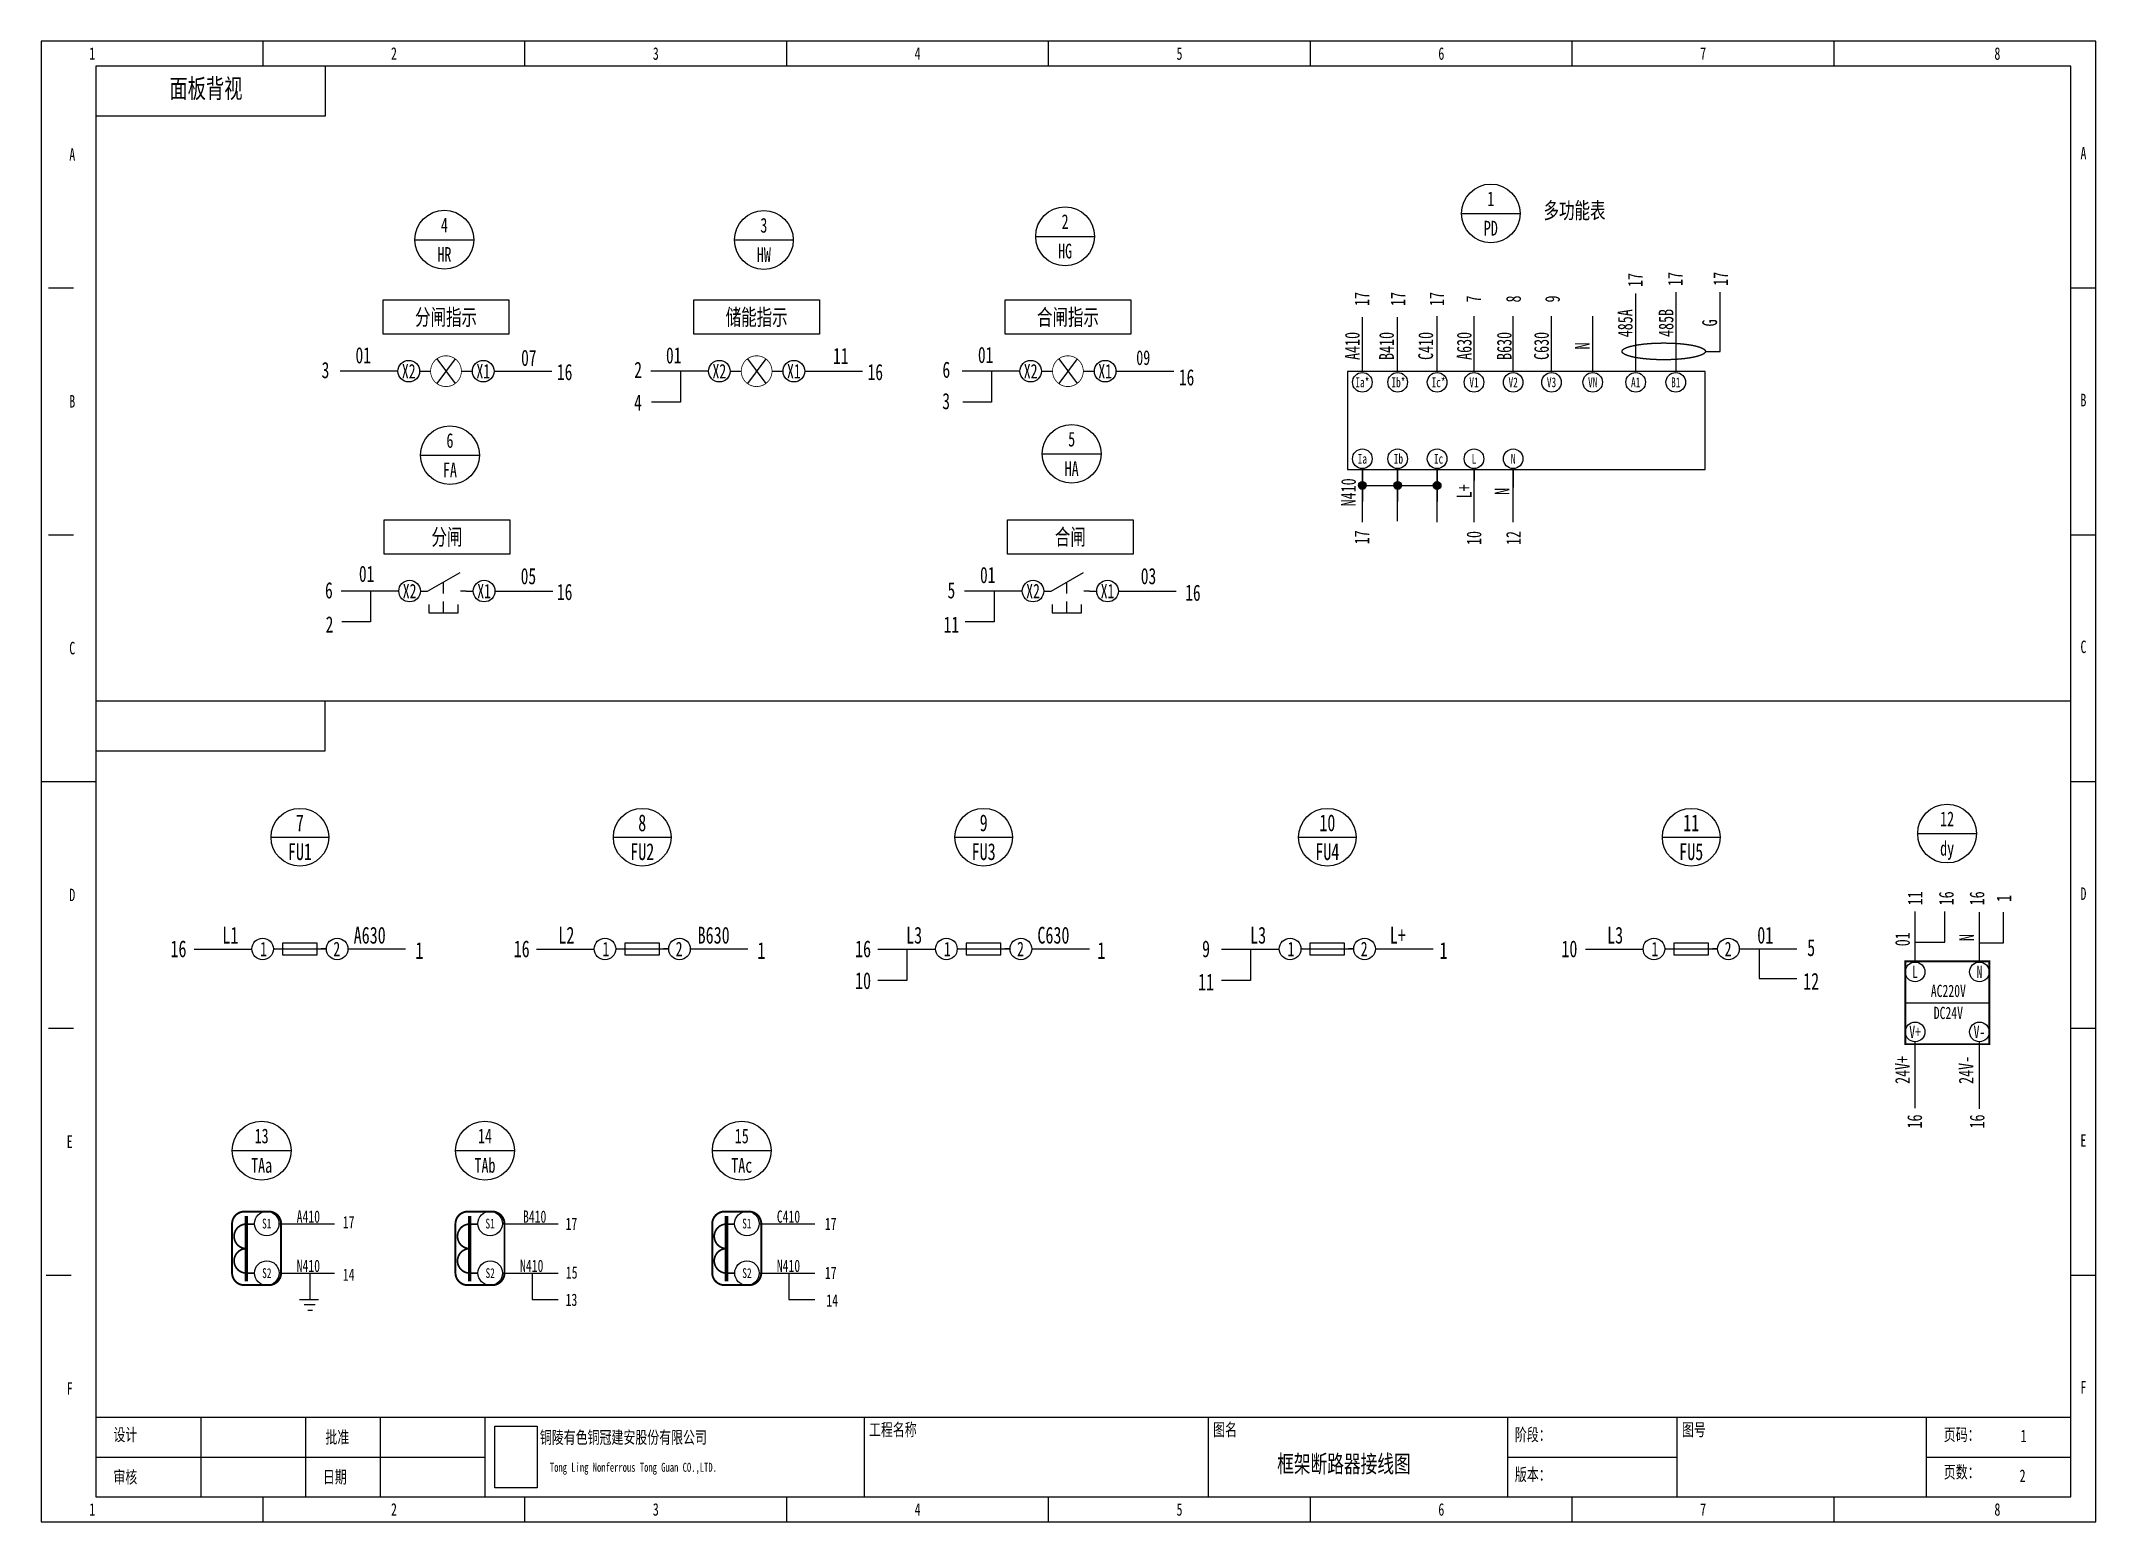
# Model space of a CAD drawing. Header units: millimetres. Extents: x 401220 to 2750366, y -101310 to 943175.
# Drawn here: x 1180077 to 1241658, y 68283 to 112675 of the extents above; entities that cross this region are included whole.
import ezdxf
from ezdxf.enums import TextEntityAlignment as Align

# ---------------------------------------------------------------- set-up
doc = ezdxf.new("R2010")
doc.units = ezdxf.units.MM
doc.linetypes.add('事故照明', pattern=[800, 600, 0, -200, 0])
doc.styles.add('IDQSTYLE', font='NSimSun.ttf', dxfattribs={"width": 0.7})

msp = doc.modelspace()

# ---------------------------------------------------------------- texts
at = {"style": 'IDQSTYLE', "width": 0.7}
for s, p in [('1', (1181608.66907, 112002.73613)), ('2', (1190651.51567, 112002.73613)), ('3', (1198498.61397, 112002.73613)), ('4', (1206345.71226, 112002.73613)), ('5', (1214192.81055, 112002.73613)), ('6', (1222039.90884, 112002.73613)), ('7', (1229887.00713, 112002.73613)), ('8', (1238705.65093, 112002.73613)), ('A', (1181010.79492, 108975.99822)), ('A', (1241283.98322, 109013.36536)), ('B', (1181010.79492, 101577.30555)), ('B', (1241283.98322, 101614.67268)), ('C', (1181010.79492, 94178.61287)), ('C', (1241283.98322, 94215.98001)), ('D', (1181010.79492, 86779.9202)), ('D', (1241283.98322, 86817.28733)), ('E', (1180936.06065, 79381.22752)), ('E', (1241283.98322, 79418.59466)), ('F', (1180936.06065, 71982.53485)), ('F', (1241283.98322, 72019.90198)), ('1', (1181608.66907, 68357.92278)), ('2', (1190651.51567, 68357.92278)), ('3', (1198498.61397, 68357.92278)), ('4', (1206345.71226, 68357.92278)), ('5', (1214192.81055, 68357.92278)), ('6', (1222039.90884, 68357.92278)), ('7', (1229887.00713, 68357.92278)), ('8', (1238705.65093, 68357.92278))]:
    msp.add_text(s, height=374.41869, dxfattribs=at).set_placement(p, align=Align.BOTTOM_CENTER)
for s, height, p in [('面板背视', 573.16896, (1185018.02966, 111264.63125)), ('L', 367.416, (1236239.51766, 84772.04939)), ('AC220V', 367.416, (1237235.95575, 84203.04367)), ('N', 367.416, (1238167.83575, 84772.04934)), ('V+', 367.416, (1236239.51766, 82972.8468)), ('DC24V', 367.416, (1237235.95575, 83541.26652)), ('V-', 367.416, (1238167.83575, 82972.84675))]:
    msp.add_text(s, height=height, dxfattribs=at).set_placement(p, align=Align.MIDDLE)
for s, height, p in [('1', 440.8992, (1223523.93031, 107948.35799)), ('多功能表', 486.237523, (1226032.43659, 107597.02682)), ('4', 440.8992, (1192163.19228, 107161.00158)), ('3', 440.8992, (1201737.10693, 107153.67484)), ('2', 440.8992, (1210765.0409, 107262.60435)), ('PD', 440.8992, (1223523.93031, 107066.55959)), ('HG', 440.8992, (1210765.0409, 106380.80595)), ('HR', 440.8992, (1192163.19228, 106279.20318)), ('HW', 440.8992, (1201737.10693, 106271.87644)), ('分闸指示', 486.237523, (1192212.7207, 104400.62394)), ('储能指示', 486.237523, (1201521.63655, 104400.62394)), ('合闸指示', 486.237523, (1210850.84926, 104400.62394)), ('01', 486.237523, (1189730.81063, 103257.4099)), ('01', 486.237523, (1199035.34471, 103254.24796)), ('11', 486.237523, (1204042.84152, 103237.80929)), ('01', 486.237523, (1208384.20515, 103267.59681)), ('3', 486.23752, (1188598.61768, 102813.47189)), ('X2', 432.211131, (1191094.73492, 102779.64249)), ('X1', 432.211131, (1193327.82576, 102779.64249)), ('07', 486.237523, (1194693.98109, 103180.35155)), ('16', 486.237523, (1195768.05249, 102753.95706)), ('2', 486.23752, (1197968.22727, 102817.95646)), ('X2', 432.211131, (1200403.65077, 102779.64249)), ('X1', 432.211131, (1202636.74161, 102779.64249)), ('16', 486.237523, (1205076.96834, 102753.95706)), ('6', 486.23752, (1207205.13628, 102824.18536)), ('X2', 432.211131, (1209732.86348, 102779.64249)), ('X1', 432.211131, (1211965.95432, 102779.64249)), ('09', 440.8992, (1213107.38678, 103186.0043)), ('16', 486.237523, (1214406.18105, 102596.93951)), ('Ia*', 293.9328, (1219673.72935, 102445.96846)), ('Ib*', 293.9328, (1220754.55361, 102445.96846)), ('Ic*', 293.9328, (1221957.27386, 102445.96846)), ('V1', 293.9328, (1223019.80896, 102445.96846)), ('V2', 293.9328, (1224193.57152, 102445.96846)), ('V3', 293.9328, (1225342.94722, 102445.96846)), ('VN', 293.9328, (1226577.67145, 102445.96846)), ('A1', 293.9328, (1227865.63731, 102445.96846)), ('B1', 293.9328, (1229067.26978, 102445.96846)), ('4', 486.23752, (1197962.51877, 101836.46189)), ('3', 486.23752, (1207199.42779, 101882.63748)), ('6', 440.8992, (1192329.19042, 100702.7534)), ('5', 440.8992, (1210962.26563, 100743.12494)), ('FA', 440.8992, (1192329.19042, 99820.955)), ('HA', 440.8992, (1210962.26563, 99861.32654)), ('Ia', 293.9328, (1219673.72935, 100153.29262)), ('Ib', 293.9328, (1220754.55361, 100153.29262)), ('Ic', 293.9328, (1221957.27386, 100153.29262)), ('L', 293.9328, (1223019.80896, 100153.29262)), ('N', 293.9328, (1224193.57152, 100153.29262)), ('分闸', 486.237523, (1192238.81131, 97809.50159)), ('合闸', 486.237523, (1210921.89698, 97809.50159)), ('01', 486.237523, (1189832.95293, 96706.253)), ('05', 486.237523, (1194681.00929, 96636.0734)), ('01', 486.237523, (1208446.34511, 96670.68265)), ('03', 486.237523, (1213264.95639, 96637.36293)), ('6', 486.23752, (1188701.81344, 96212.02684)), ('X2', 432.211131, (1191120.82553, 96188.52014)), ('X1', 432.211131, (1193353.91637, 96188.52014)), ('16', 486.237523, (1195768.05249, 96162.83472)), ('5', 486.23752, (1207357.41742, 96212.02684)), ('X2', 432.211131, (1209803.9112, 96188.52014)), ('X1', 432.211131, (1212037.00204, 96188.52014)), ('16', 486.237523, (1214595.7885, 96139.42402)), ('2', 486.23752, (1188719.95047, 95188.31163)), ('11', 486.237523, (1207357.41742, 95184.25306)), ('7', 504.24632, (1187832.98732, 89240.82314)), ('8', 504.24632, (1198092.4382, 89240.82314)), ('9', 504.24632, (1208324.68626, 89240.82314)), ('10', 504.24632, (1218624.4356, 89240.82314)), ('11', 504.24632, (1229529.90298, 89240.82314)), ('12', 440.8992, (1237198.40784, 89359.20348)), ('dy', 440.8992, (1237198.40784, 88477.40508)), ('FU1', 504.24632, (1187832.98732, 88376.40087)), ('FU2', 504.24632, (1198092.4382, 88376.40087)), ('FU3', 504.24632, (1208324.68626, 88376.40087)), ('FU4', 504.24632, (1218624.4356, 88376.40087)), ('FU5', 504.24632, (1229529.90298, 88376.40087)), ('16', 504.24632, (1184193.69232, 85463.55385)), ('L1', 504.24632, (1185748.67138, 85872.1741)), ('A630', 504.24632, (1189924.69587, 85872.1741)), ('1', 504.24632, (1191412.59467, 85413.5586)), ('16', 504.24632, (1194479.73362, 85463.55385)), ('L2', 504.24632, (1195818.1782, 85872.1741)), ('B630', 504.24632, (1200232.94233, 85872.1741)), ('1', 504.24632, (1201662.9743, 85413.5586)), ('16', 504.24632, (1204709.92575, 85463.55385)), ('L3', 504.24632, (1206240.12426, 85872.1741)), ('C630', 504.24632, (1210415.79881, 85872.1741)), ('1', 504.24632, (1211853.1195, 85413.5586)), ('9', 504.24632, (1214989.62428, 85463.55385)), ('L3', 504.24632, (1216550.1642, 85872.1741)), ('L+', 504.24632, (1220738.4696, 85872.1741)), ('1', 504.24632, (1222108.21246, 85413.5586)), ('10', 504.24632, (1225878.78091, 85463.55385)), ('L3', 504.24632, (1227248.86277, 85872.1741)), ('01', 504.24632, (1231748.78952, 85872.1741)), ('5', 504.24632, (1233123.49723, 85500.04068)), ('10', 504.24632, (1204709.92575, 84509.26321)), ('11', 504.24632, (1214989.62428, 84467.58947)), ('12', 504.24632, (1233123.49723, 84489.62664)), ('13', 440.8992, (1186685.53914, 79854.07964)), ('14', 440.8992, (1193380.06399, 79854.07964)), ('15', 440.8992, (1201075.1388, 79854.07964)), ('TAa', 440.8992, (1186685.53914, 78972.28124)), ('TAb', 440.8992, (1193380.06399, 78972.28124)), ('TAc', 440.8992, (1201075.1388, 78972.28124)), ('A410', 367.416, (1188085.73982, 77436.12326)), (' B410', 367.416, (1194780.26468, 77436.12326)), ('C410', 367.416, (1202475.33948, 77436.12326)), ('S1', 293.9328, (1186838.98223, 77227.23915)), ('17', 367.416, (1189293.02168, 77268.23874)), ('S1', 293.9328, (1193533.50708, 77227.23915)), ('17', 367.416, (1195969.67196, 77219.62801)), ('S1', 293.9328, (1201228.58189, 77227.23915)), ('17', 367.416, (1203740.92561, 77219.62801)), ('S2', 293.9328, (1186841.50674, 75741.60053)), ('N410', 367.416, (1188085.73982, 75960.5806)), ('14', 367.416, (1189295.37835, 75695.01045)), ('S2', 293.9328, (1193536.03159, 75741.60053)), ('N410', 367.416, (1194780.26468, 75960.5806)), ('15', 367.416, (1195978.24016, 75759.43809)), ('S2', 293.9328, (1201231.1064, 75741.60053)), ('N410', 367.416, (1202475.33948, 75960.5806)), ('17', 367.416, (1203740.92561, 75748.78794)), ('13', 367.416, (1195970.42106, 74943.36046)), ('14', 367.416, (1203783.9088, 74921.97381)), ('框架断路器接线图', 524.186166, (1219121.74509, 70024.39236))]:
    msp.add_text(s, height=height, dxfattribs=at).set_placement(p, align=Align.MIDDLE_CENTER)
for s, height, p in [('PMC-530A', 0.146966, (1222642.13191, 107507.45879)), ('CJK22-DP AC220V', 0.1469664, (1191281.39388, 106720.10238)), ('CJK22-DP AC220V', 0.1469664, (1200855.30853, 106712.77564)), ('CJK22-DP AC220V', 0.1469664, (1209883.2425, 106821.70515)), ('CJK22-11P', 0.146966, (1191447.39202, 100261.8542)), ('CJK22-11P', 0.146966, (1210080.46723, 100302.22574)), ('框架断路器配套', 0.146966, (1236316.60944, 88918.30428)), ('框架断路器配套', 0.146966, (1185803.74074, 79413.18044)), ('框架断路器配套', 0.146966, (1192498.26559, 79413.18044)), ('框架断路器配套', 0.146966, (1200193.3404, 79413.18044))]:
    msp.add_text(s, height=height, dxfattribs=at).set_placement(p, align=Align.MIDDLE_LEFT)
for s, p in [('17', (1227849.85865, 105513.41718)), ('17', (1229047.89837, 105543.34697)), ('17', (1230411.06881, 105548.30073)), ('17', (1219658.01379, 104944.73672)), ('17', (1220739.35203, 104944.73672)), ('17', (1221904.58433, 104944.73672)), ('7', (1223005.43205, 104944.73672)), ('8', (1224201.03856, 104944.73672)), ('9', (1225370.65612, 104944.73672)), ('485A', (1227548.16702, 104216.0565)), ('485B', (1228774.37192, 104225.5524)), ('G', (1230082.56805, 104225.5524)), ('A410', (1219371.28782, 103536.95991)), ('B410', (1220397.43303, 103536.95991)), ('C410', (1221572.00998, 103536.95991)), ('A630', (1222724.72078, 103536.95991)), ('B630', (1223925.18278, 103536.95991)), ('C630', (1225039.89711, 103536.95991)), ('N', (1226263.87111, 103536.95991)), ('N410', (1219256.1939, 99147.64839)), ('L+', (1222724.72078, 99174.24823)), ('N', (1223862.18159, 99174.24823)), ('17', (1219658.01379, 97798.20849)), ('10', (1223017.33021, 97778.11137)), ('12', (1224202.73361, 97778.11137)), ('11', (1236238.84879, 86976.25676)), ('16', (1237172.43879, 86976.25676)), ('16', (1238091.92159, 86976.25676)), ('1', (1238901.05115, 86976.25676)), ('01', (1235859.58401, 85750.06209)), ('N', (1237787.77488, 85801.21734)), ('24V+', (1235859.58401, 81833.33215)), ('24V-', (1237765.15416, 81833.33215)), ('16', (1236224.56116, 80287.20418)), ('16', (1238096.88098, 80287.20418))]:
    msp.add_text(s, height=440.8992, rotation=90, dxfattribs=at).set_placement(p, align=Align.MIDDLE_CENTER)
for s, p in [('1', (1186642.07377, 85242.87017)), ('2', (1188834.00165, 85242.87017)), ('1', (1196901.52465, 85242.87017)), ('2', (1199093.45253, 85242.87017)), ('1', (1207133.77271, 85242.87017)), ('2', (1209325.70059, 85242.87017)), ('1', (1217433.52204, 85242.87017)), ('2', (1219625.44992, 85242.87017)), ('1', (1228338.98943, 85242.87017)), ('2', (1230530.91731, 85242.87017))]:
    msp.add_text(s, height=432.21113, dxfattribs=at).set_placement(p)
for s, p in [('设计', (1182243.91036, 70599.95086)), ('批准', (1188596.32327, 70525.21659)), ('工程名称', (1204888.394, 70749.4194)), ('图名', (1215201.72319, 70749.4194)), ('阶段：', (1224244.56979, 70599.95086)), ('图号', (1229251.76584, 70749.4194)), ('页码：', (1237098.86413, 70599.95086)), ('审核', (1182243.91036, 69329.46828)), ('日期', (1188521.589, 69329.46828)), ('版本：', (1224244.56979, 69404.20255)), ('页数：', (1237098.86413, 69478.93682))]:
    msp.add_text(s, height=374.41869, dxfattribs=at).set_placement(p, align=Align.BOTTOM_LEFT)
for s, height, p in [('铜陵有色铜冠建安股份有限公司', 374.4186899, (1195025.10148, 71005.68655)), ('Tong Ling Nonferrous Tong Guan CO.,LTD.', 269.5814567, (1195324.03855, 70055.10849))]:
    msp.add_text(s, height=height, dxfattribs=at).set_placement(p, align=Align.TOP_LEFT)
for s, p in [('1', (1239490.36076, 70674.68513)), ('2', (1239460.49304, 69478.93682))]:
    msp.add_text(s, height=374.41869, dxfattribs=at).set_placement(p, align=Align.CENTER)

# ---------------------------------------------------------------- hatches: boundary and pattern name
h = msp.add_hatch(color=256)
h.dxf.hatch_style = 1
h.paths.add_polyline_path([(1219673.72935, 99468.27336), (1219673.72935, 99238.01108, 0.4142135624), (1219788.86049, 99353.14222, 0.4142135624)])
h.paths.add_polyline_path([(1219673.72935, 99468.27336, 0.4142135624), (1219558.59821, 99353.14222, 0.4142135624), (1219673.72935, 99238.01108)])
h = msp.add_hatch(color=256)
h.dxf.hatch_style = 1
h.paths.add_polyline_path([(1220846.23871, 99353.14222, 0.4142135624), (1220731.10757, 99468.27336), (1220731.10757, 99238.01108, 0.4142135624)])
h.paths.add_polyline_path([(1220731.10757, 99468.27336, 0.4142135624), (1220615.97643, 99353.14222, 0.4142135624), (1220731.10757, 99238.01108)])
h = msp.add_hatch(color=256)
h.dxf.hatch_style = 1
h.paths.add_polyline_path([(1222030.08408, 99353.14222, 0.4142135624), (1221914.95294, 99468.27336), (1221914.95294, 99238.01108, 0.4142135624)])
h.paths.add_polyline_path([(1221914.95294, 99468.27336, 0.4142135624), (1221799.8218, 99353.14222, 0.4142135624), (1221914.95294, 99238.01108)])

# ---------------------------------------------------------------- linework, layer by layer
at = {"ltscale": 4}
for p, q in [((1186727.96653, 111928.00187), (1186727.96653, 112675.34456)), ((1194575.06482, 111928.00187), (1194575.06482, 112675.34456)), ((1202422.16311, 111928.00187), (1202422.16311, 112675.34456)), ((1210269.2614, 111928.00187), (1210269.2614, 112675.34456)), ((1218116.35969, 111928.00187), (1218116.35969, 112675.34456)), ((1225963.45799, 111928.00187), (1225963.45799, 112675.34456)), ((1233810.55628, 111928.00187), (1233810.55628, 112675.34456)), ((1188596.32327, 110433.31648), (1188596.32327, 111928.00187)), ((1181720.77048, 110433.31648), (1188596.32327, 110433.31648)), ((1180300.81936, 105276.65189), (1181048.16205, 105276.65189)), ((1240910.31187, 105276.65189), (1241657.65457, 105276.65189)), ((1180300.81936, 97877.95921), (1181048.16205, 97877.95921)), ((1240910.31187, 97877.95921), (1241657.65457, 97877.95921)), ((1188594.17976, 91400.56382), (1188594.17976, 92895.24921)), ((1181718.62697, 91400.56382), (1188594.17976, 91400.56382)), ((1180076.61655, 90479.26654), (1181720.77048, 90479.26654)), ((1240910.31187, 90479.26654), (1241657.65457, 90479.26654)), ((1180300.81936, 83080.57386), (1181048.16205, 83080.57386)), ((1240910.31187, 83080.57386), (1241657.65457, 83080.57386)), ((1180226.08509, 75681.88119), (1180973.42778, 75681.88119)), ((1240910.31187, 75681.88119), (1241657.65457, 75681.88119)), ((1181720.77048, 71422.02783), (1240910.31187, 71422.02783)), ((1184859.60979, 71422.02783), (1184859.60979, 69030.53121)), ((1187998.44911, 71422.02783), (1187998.44911, 69030.53121)), ((1190240.47719, 71422.02783), (1190240.47719, 69030.53121)), ((1193379.31651, 71422.02783), (1193379.31651, 69030.53121)), ((1204738.92546, 71422.02783), (1204738.92546, 69030.53121)), ((1215052.25465, 71422.02783), (1215052.25465, 69030.53121)), ((1224020.36698, 71422.02783), (1224020.36698, 69030.53121)), ((1229102.2973, 71422.02783), (1229102.2973, 69030.53121)), ((1236575.72425, 71422.02783), (1236575.72425, 69030.53121)), ((1181720.77048, 70226.27952), (1193379.31651, 70226.27952)), ((1224020.36698, 70226.27952), (1229102.2973, 70226.27952)), ((1236575.72425, 70226.27952), (1240910.31187, 70226.27952)), ((1186727.96653, 68283.18851), (1186727.96653, 69030.53121)), ((1194575.06482, 68283.18851), (1194575.06482, 69030.53121)), ((1202422.16311, 68283.18851), (1202422.16311, 69030.53121)), ((1210269.2614, 68283.18851), (1210269.2614, 69030.53121)), ((1218116.35969, 68283.18851), (1218116.35969, 69030.53121)), ((1225963.45799, 68283.18851), (1225963.45799, 69030.53121)), ((1233810.55628, 68283.18851), (1233810.55628, 69030.53121))]:
    msp.add_line(p, q, dxfattribs=at)
for p, q in [((1222642.13191, 107507.45879), (1224405.72871, 107507.45879)), ((1191281.39388, 106720.10238), (1193044.99068, 106720.10238)), ((1200855.30853, 106712.77564), (1202618.90533, 106712.77564)), ((1209883.2425, 106821.70515), (1211646.8393, 106821.70515)), ((1190330.85326, 104914.49157), (1194094.58814, 104914.49157)), ((1190330.85326, 103888.9283), (1190330.85326, 104914.49157)), ((1194094.58814, 104914.49157), (1194094.58814, 103888.9283)), ((1199639.76911, 104914.49157), (1203403.50399, 104914.49157)), ((1199639.76911, 103888.9283), (1199639.76911, 104914.49157)), ((1203403.50399, 104914.49157), (1203403.50399, 103888.9283)), ((1208968.98182, 104914.49157), (1212732.7167, 104914.49157)), ((1208968.98182, 103888.9283), (1208968.98182, 104914.49157)), ((1212732.7167, 104914.49157), (1212732.7167, 103888.9283)), ((1227865.63731, 103682.30291), (1227865.63731, 105107.31865)), ((1229081.96642, 103719.04451), (1229081.96642, 105144.06025)), ((1230401.64551, 103373.26162), (1230401.64551, 105144.06025)), ((1219673.72935, 102974.66393), (1219673.72935, 104399.67967)), ((1219673.72935, 102769.29454), (1219673.72935, 104194.31028)), ((1220731.10757, 102974.66393), (1220731.10757, 104399.67967)), ((1220731.10757, 102769.29454), (1220731.10757, 104194.31028)), ((1221914.95294, 103004.05721), (1221914.95294, 104429.07295)), ((1221914.95294, 102798.68782), (1221914.95294, 104223.70356)), ((1223019.80896, 103004.05721), (1223019.80896, 104429.07295)), ((1223019.80896, 102798.68782), (1223019.80896, 104223.70356)), ((1224193.57152, 103004.05721), (1224193.57152, 104429.07295)), ((1224193.57152, 102798.68782), (1224193.57152, 104223.70356)), ((1225342.94722, 103004.05721), (1225342.94722, 104429.07295)), ((1225342.94722, 102798.68782), (1225342.94722, 104223.70356)), ((1226577.67145, 103004.05721), (1226577.67145, 104429.07295)), ((1226577.67145, 102769.29454), (1226577.67145, 104194.31028)), ((1227865.63731, 102769.29454), (1227865.63731, 104194.31028)), ((1229081.96642, 102806.03614), (1229081.96642, 104231.05188)), ((1194094.58814, 103888.9283), (1190330.85326, 103888.9283)), ((1203403.50399, 103888.9283), (1199639.76911, 103888.9283)), ((1212732.7167, 103888.9283), (1208968.98182, 103888.9283)), ((1220731.10757, 102769.29454), (1220731.10757, 103722.94318)), ((1221914.95294, 102798.68782), (1221914.95294, 103752.33646)), ((1221914.95294, 102769.29454), (1221914.95294, 103722.94318)), ((1223019.80896, 102798.68782), (1223019.80896, 103752.33646)), ((1223019.80896, 102769.29454), (1223019.80896, 103722.94318)), ((1224193.57152, 102798.68782), (1224193.57152, 103752.33646)), ((1224193.57152, 102769.29454), (1224193.57152, 103722.94318)), ((1225342.94722, 102798.68782), (1225342.94722, 103752.33646)), ((1225342.94722, 102769.29454), (1225342.94722, 103722.94318)), ((1226577.67145, 102769.29454), (1226577.67145, 103722.94318)), ((1227865.63731, 102769.29454), (1227865.63731, 103722.94318)), ((1229081.96642, 102806.03614), (1229081.96642, 103759.68478)), ((1191934.66541, 103148.46271), (1192487.89566, 102410.82238)), ((1201243.58126, 103148.46271), (1201796.81151, 102410.82238)), ((1210572.79397, 103148.46271), (1211126.02422, 102410.82238)), ((1226577.67145, 102769.29454), (1226577.67145, 103304.90542)), ((1227865.63731, 102789.86984), (1227865.63731, 103325.48072)), ((1229081.96642, 102776.64286), (1229081.96642, 103312.25374)), ((1229955.89648, 103373.26162), (1230401.64551, 103373.26162)), ((1190772.01693, 102779.64238), (1189043.1724, 102779.64238)), ((1191418.89326, 102779.64249), (1191634.99902, 102779.64254)), ((1191634.99902, 102779.64254), (1191750.25533, 102779.64254)), ((1192672.30574, 102779.64254), (1192787.56204, 102779.64254)), ((1192787.56204, 102779.64254), (1193003.66741, 102779.64249)), ((1193653.42447, 102779.64238), (1195382.269, 102779.64238)), ((1200080.93278, 102779.64238), (1198352.08825, 102779.64238)), ((1199234.55443, 102779.64238), (1199234.55443, 101854.98741)), ((1200727.80912, 102779.64249), (1200943.91488, 102779.64254)), ((1200943.91488, 102779.64254), (1201059.17118, 102779.64254)), ((1201981.22159, 102779.64254), (1202096.47789, 102779.64254)), ((1202096.47789, 102779.64254), (1202312.58326, 102779.64249)), ((1202962.34032, 102779.64238), (1204691.18485, 102779.64238)), ((1209410.14549, 102779.64238), (1207681.30096, 102779.64238)), ((1208563.76714, 102779.64238), (1208563.76714, 101854.98741)), ((1210057.02183, 102779.64249), (1210273.12759, 102779.64254)), ((1210273.12759, 102779.64254), (1210388.38389, 102779.64254)), ((1211310.4343, 102779.64254), (1211425.6906, 102779.64254)), ((1211425.6906, 102779.64254), (1211641.79598, 102779.64249)), ((1212291.55303, 102779.64238), (1214020.39756, 102779.64238)), ((1199234.55443, 101854.98741), (1198373.09156, 101854.98741)), ((1208563.76714, 101854.98741), (1207702.30427, 101854.98741)), ((1191447.39202, 100261.8542), (1193210.98882, 100261.8542)), ((1210080.46723, 100302.22574), (1211844.06403, 100302.22574)), ((1219673.72935, 99829.96654), (1219673.72935, 98876.3179)), ((1219673.72935, 98404.9508), (1219673.72935, 99829.96654)), ((1220731.10757, 98434.34408), (1220731.10757, 99859.35982)), ((1220731.10757, 99829.96654), (1220731.10757, 98876.3179)), ((1221914.95294, 99829.96654), (1221914.95294, 98876.3179)), ((1221914.95294, 98404.9508), (1221914.95294, 99829.96654)), ((1223019.80896, 99829.96654), (1223019.80896, 99503.37454)), ((1223019.80896, 98404.9508), (1223019.80896, 99829.96654)), ((1224193.57152, 99829.96654), (1224193.57152, 99294.35566)), ((1224193.57152, 98404.9508), (1224193.57152, 99829.96654)), ((1219673.72935, 98251.66927), (1219673.72935, 99676.68501)), ((1219673.72935, 99353.14222), (1221914.95294, 99353.14222)), ((1220731.10757, 98281.06255), (1220731.10757, 99706.07829)), ((1221914.95294, 98251.66927), (1221914.95294, 99676.68501)), ((1223019.80896, 98251.66927), (1223019.80896, 99676.68501)), ((1224193.57152, 98251.66927), (1224193.57152, 99676.68501)), ((1190356.94387, 98323.36922), (1194120.67875, 98323.36922)), ((1190356.94387, 97297.80595), (1190356.94387, 98323.36922)), ((1194120.67875, 98323.36922), (1194120.67875, 97297.80595)), ((1209040.02954, 98323.36922), (1212803.76442, 98323.36922)), ((1209040.02954, 97297.80595), (1209040.02954, 98323.36922)), ((1212803.76442, 98323.36922), (1212803.76442, 97297.80595)), ((1194120.67875, 97297.80595), (1190356.94387, 97297.80595)), ((1191661.08963, 96188.5202), (1192631.95893, 96744.2569)), ((1212803.76442, 97297.80595), (1209040.02954, 97297.80595)), ((1210344.17531, 96188.5202), (1211315.04461, 96744.2569)), ((1190798.10754, 96188.52003), (1189069.26301, 96188.52003)), ((1189951.72919, 96188.52003), (1189951.72919, 95263.86506)), ((1191444.98387, 96188.52014), (1191661.08963, 96188.5202)), ((1192134.46757, 96112.26384), (1192134.46757, 96451.37948)), ((1192813.65265, 96188.5202), (1192641.66618, 96188.5202)), ((1192813.65265, 96188.5202), (1193029.75802, 96188.52014)), ((1193679.51508, 96188.52003), (1195408.35961, 96188.52003)), ((1209481.19321, 96188.52003), (1207752.34868, 96188.52003)), ((1208634.81486, 96188.52003), (1208634.81486, 95263.86506)), ((1210128.06955, 96188.52014), (1210344.17531, 96188.5202)), ((1210817.55324, 96112.26384), (1210817.55324, 96451.37948)), ((1211496.73832, 96188.5202), (1211324.75186, 96188.5202)), ((1211496.73832, 96188.5202), (1211712.8437, 96188.52014)), ((1212362.60075, 96188.52003), (1214091.44528, 96188.52003)), ((1191695.2197, 95787.35589), (1191695.2197, 95539.99287)), ((1191695.2197, 95539.99287), (1192573.71544, 95539.99287)), ((1192134.46757, 95539.99287), (1192134.46757, 95879.10851)), ((1192573.71544, 95539.99287), (1192573.71544, 95787.35589)), ((1210378.30537, 95787.35589), (1210378.30537, 95539.99287)), ((1210378.30537, 95539.99287), (1211256.80111, 95539.99287)), ((1210817.55324, 95539.99287), (1210817.55324, 95879.10851)), ((1211256.80111, 95539.99287), (1211256.80111, 95787.35589)), ((1189951.72919, 95263.86506), (1189090.26632, 95263.86506)), ((1208634.81486, 95263.86506), (1207773.35199, 95263.86506)), ((1181720.77048, 92895.24921), (1240910.31187, 92895.24921)), ((1186968.56506, 88808.612), (1188697.40958, 88808.612)), ((1197228.01594, 88808.612), (1198956.86047, 88808.612)), ((1207460.264, 88808.612), (1209189.10852, 88808.612)), ((1217760.01334, 88808.612), (1219488.85786, 88808.612)), ((1228665.48072, 88808.612), (1230394.32524, 88808.612)), ((1236316.60944, 88918.30428), (1238080.20624, 88918.30428)), ((1236239.51766, 85065.98219), (1236239.51766, 86580.57523)), ((1237134.71909, 85659.85557), (1237134.71909, 86580.57523)), ((1238170.60892, 85047.76206), (1238170.60892, 86562.35509)), ((1238883.54082, 85645.0749), (1238883.54082, 86562.35509)), ((1187311.55206, 85631.86019), (1187311.55206, 85286.09128)), ((1188348.85877, 85631.86019), (1187311.55206, 85631.86019)), ((1188348.85877, 85286.09128), (1188348.85877, 85631.86019)), ((1197571.00294, 85631.86019), (1197571.00294, 85286.09128)), ((1198608.30966, 85631.86019), (1197571.00294, 85631.86019)), ((1198608.30966, 85286.09128), (1198608.30966, 85631.86019)), ((1207803.251, 85631.86019), (1207803.251, 85286.09128)), ((1208840.55771, 85631.86019), (1207803.251, 85631.86019)), ((1208840.55771, 85286.09128), (1208840.55771, 85631.86019)), ((1218103.00034, 85631.86019), (1218103.00034, 85286.09128)), ((1219140.30705, 85631.86019), (1218103.00034, 85631.86019)), ((1219140.30705, 85286.09128), (1219140.30705, 85631.86019)), ((1229008.46772, 85631.86019), (1229008.46772, 85286.09128)), ((1230045.77443, 85631.86019), (1229008.46772, 85631.86019)), ((1230045.77443, 85286.09128), (1230045.77443, 85631.86019)), ((1236239.51766, 85659.85557), (1237134.71909, 85659.85557)), ((1238170.60892, 85645.0749), (1238883.54082, 85645.0749)), ((1186393.0039, 85439.40101), (1184664.15938, 85439.40101)), ((1187073.65692, 85458.97573), (1187040.32545, 85458.97573)), ((1187073.65692, 85458.97573), (1187311.55206, 85458.97573)), ((1187311.55206, 85458.97573), (1188348.85877, 85458.97573)), ((1187311.55206, 85286.09128), (1188348.85877, 85286.09128)), ((1188348.85877, 85458.97573), (1188598.79117, 85458.97573)), ((1188625.0996, 85458.97573), (1188470.69355, 85458.97573)), ((1189272.97074, 85459.57086), (1191001.81527, 85459.57086)), ((1196652.45478, 85439.40101), (1194923.61026, 85439.40101)), ((1197333.1078, 85458.97573), (1197299.77633, 85458.97573)), ((1197333.1078, 85458.97573), (1197571.00294, 85458.97573)), ((1197571.00294, 85458.97573), (1198608.30966, 85458.97573)), ((1197571.00294, 85286.09128), (1198608.30966, 85286.09128)), ((1198608.30966, 85458.97573), (1198858.24205, 85458.97573)), ((1198884.55048, 85458.97573), (1198730.14443, 85458.97573)), ((1199532.42162, 85459.57086), (1201261.26615, 85459.57086)), ((1206884.70284, 85439.40101), (1205155.85832, 85439.40101)), ((1206020.28058, 85439.40101), (1206020.28058, 84512.34535)), ((1207565.35586, 85458.97573), (1207532.02439, 85458.97573)), ((1207565.35586, 85458.97573), (1207803.251, 85458.97573)), ((1207803.251, 85458.97573), (1208840.55771, 85458.97573)), ((1207803.251, 85286.09128), (1208840.55771, 85286.09128)), ((1208840.55771, 85458.97573), (1209090.49011, 85458.97573)), ((1209116.79854, 85458.97573), (1208962.39249, 85458.97573)), ((1209764.66968, 85459.57086), (1211493.51421, 85459.57086)), ((1217184.45218, 85439.40101), (1215455.60765, 85439.40101)), ((1216320.02992, 85439.40101), (1216320.02992, 84512.34535)), ((1217865.1052, 85458.97573), (1217831.77373, 85458.97573)), ((1217865.1052, 85458.97573), (1218103.00034, 85458.97573)), ((1218103.00034, 85458.97573), (1219140.30705, 85458.97573)), ((1218103.00034, 85286.09128), (1219140.30705, 85286.09128)), ((1219140.30705, 85458.97573), (1219390.23945, 85458.97573)), ((1219416.54788, 85458.97573), (1219262.14182, 85458.97573)), ((1220064.41902, 85459.57086), (1221793.26354, 85459.57086)), ((1228089.91956, 85439.40101), (1226361.07504, 85439.40101)), ((1228770.57258, 85458.97573), (1228737.24111, 85458.97573)), ((1228770.57258, 85458.97573), (1229008.46772, 85458.97573)), ((1229008.46772, 85458.97573), (1230045.77443, 85458.97573)), ((1229008.46772, 85286.09128), (1230045.77443, 85286.09128)), ((1230045.77443, 85458.97573), (1230295.70683, 85458.97573)), ((1230322.01526, 85458.97573), (1230167.60921, 85458.97573)), ((1230969.8864, 85459.57086), (1232698.73093, 85459.57086)), ((1231562.71126, 85459.57086), (1231562.71126, 84575.77705)), ((1206020.28058, 84512.34535), (1205155.85832, 84512.34535)), ((1216320.02992, 84512.34535), (1215455.60765, 84512.34535)), ((1231562.71126, 84575.77705), (1232698.73093, 84575.77705)), ((1235945.58486, 83844.80996), (1238461.76855, 83844.80996)), ((1236239.51766, 81164.32096), (1236239.51766, 82678.914)), ((1238170.60892, 81146.10083), (1238170.60892, 82660.69386)), ((1236239.51766, 80689.08547), (1236239.51766, 82203.67851)), ((1238170.60892, 80670.86534), (1238170.60892, 82185.45837)), ((1185803.74074, 79413.18044), (1187567.33754, 79413.18044)), ((1192498.26559, 79413.18044), (1194261.86239, 79413.18044)), ((1200193.3404, 79413.18044), (1201956.9372, 79413.18044)), ((1187209.72568, 77215.67366), (1188163.37432, 77215.67366)), ((1187622.83132, 77215.67366), (1188576.47996, 77215.67366)), ((1187655.14117, 77215.67366), (1188608.78981, 77215.67366)), ((1187920.09941, 77215.67366), (1188873.74805, 77215.67366)), ((1193904.25053, 77215.67366), (1194857.89917, 77215.67366)), ((1194317.35617, 77215.67366), (1195271.00481, 77215.67366)), ((1194349.66602, 77215.67366), (1195303.31466, 77215.67366)), ((1194614.62426, 77215.67366), (1195568.2729, 77215.67366)), ((1201599.32533, 77215.67366), (1202552.97397, 77215.67366)), ((1202012.43098, 77215.67366), (1202966.07962, 77215.67366)), ((1202044.74083, 77215.67366), (1202998.38947, 77215.67366)), ((1202309.69907, 77215.67366), (1203263.34771, 77215.67366)), ((1187209.72568, 75740.131), (1188163.37432, 75740.131)), ((1187622.83132, 75740.131), (1188576.47996, 75740.131)), ((1187655.14117, 75740.131), (1188608.78981, 75740.131)), ((1187920.09941, 75740.131), (1188873.74805, 75740.131)), ((1188131.96549, 75740.131), (1188131.96549, 74952.75561)), ((1193904.25053, 75740.131), (1194857.89917, 75740.131)), ((1194317.35617, 75740.131), (1195271.00481, 75740.131)), ((1194349.66602, 75740.131), (1195303.31466, 75740.131)), ((1194614.62426, 75740.131), (1195568.2729, 75740.131)), ((1194794.18049, 75740.131), (1194794.18049, 74952.75561)), ((1201599.32533, 75740.131), (1202552.97397, 75740.131)), ((1202012.43098, 75740.131), (1202966.07962, 75740.131)), ((1202044.74083, 75740.131), (1202998.38947, 75740.131)), ((1202309.69907, 75740.131), (1203263.34771, 75740.131)), ((1202489.2553, 75740.131), (1202489.2553, 74952.75561)), ((1187821.9954, 74952.75561), (1188392.29575, 74952.75561)), ((1187961.47964, 74795.96707), (1188286.41453, 74795.96707)), ((1188069.57993, 74634.85158), (1188210.64923, 74634.85158)), ((1194794.18049, 74952.75561), (1195568.2729, 74952.75561)), ((1202489.2553, 74952.75561), (1203263.34771, 74952.75561))]:
    msp.add_line(p, q)
for points in [[(1180076.61655, 68283.18851), (1241657.65457, 68283.18851), (1241657.65457, 112675.34456), (1180076.61655, 112675.34456)], [(1181720.77048, 69030.53121), (1240910.31187, 69030.53121), (1240910.31187, 111928.00187), (1181720.77048, 111928.00187)]]:
    msp.add_lwpolyline(points, close=True, dxfattribs=at)
for points, const_width in [([(1191750.25533, 102779.64254, 1), (1192672.30574, 102779.64254, 1)], 23.05126), ([(1201059.17118, 102779.64254, 1), (1201981.22159, 102779.64254, 1)], 23.05126), ([(1210388.38389, 102779.64254, 1), (1211310.4343, 102779.64254, 1)], 23.05126), ([(1186167.7339, 75381.53299), (1186902.5659, 75381.53299, 0.4142135624), (1187269.9819, 75748.94899), (1187269.9819, 77218.61299, 0.4142135624), (1186902.5659, 77586.02899), (1186167.7339, 77586.02899, 0.4142135624), (1185800.3179, 77218.61299), (1185800.3179, 75748.94899, 0.4142135624)], 58.78656), ([(1192862.25875, 75381.53299), (1193597.09075, 75381.53299, 0.4142135624), (1193964.50675, 75748.94899), (1193964.50675, 77218.61299, 0.4142135624), (1193597.09075, 77586.02899), (1192862.25875, 77586.02899, 0.4142135624), (1192494.84275, 77218.61299), (1192494.84275, 75748.94899, 0.4142135624)], 58.78656), ([(1200557.33356, 75381.53299), (1201292.16556, 75381.53299, 0.4142135624), (1201659.58156, 75748.94899), (1201659.58156, 77218.61299, 0.4142135624), (1201292.16556, 77586.02899), (1200557.33356, 77586.02899, 0.4142135624), (1200189.91756, 77218.61299), (1200189.91756, 75748.94899, 0.4142135624)], 58.78656)]:
    msp.add_lwpolyline(points, format="xyb", close=True, dxfattribs=dict(const_width=const_width))
for points in [[(1192487.89566, 103148.46271), (1191934.66541, 102410.82238)], [(1201796.81151, 103148.46271), (1201243.58126, 102410.82238)], [(1211126.02422, 103148.46271), (1210572.79397, 102410.82238)]]:
    msp.add_lwpolyline(points)
for points in [[(1219232.83015, 102769.29454), (1219232.83015, 99829.96654), (1229947.17493, 99829.96654), (1229947.17493, 102769.29454)], [(1193671.72698, 71150.37054), (1194947.17833, 71150.37054), (1194947.17833, 69301.59651), (1193671.72698, 69301.59651)]]:
    msp.add_lwpolyline(points, close=True)
at = {"const_width": 58.78656}
msp.add_lwpolyline([(1235945.58486, 82605.43073), (1238461.76855, 82605.43073), (1238461.76855, 85084.18919), (1235945.58486, 85084.18919)], close=True, dxfattribs=at)
at = {"color": 7, "const_width": 51.43824}
for points in [[(1186228.48001, 76476.43267, -1), (1186228.48001, 77211.26467), (1186473.42401, 77211.26467)], [(1192923.00486, 76476.43267, -1), (1192923.00486, 77211.26467), (1193167.94886, 77211.26467)], [(1200618.07967, 76476.43267, -1), (1200618.07967, 77211.26467), (1200863.02367, 77211.26467)], [(1186473.42401, 75741.60067), (1186228.48001, 75741.60067, -1), (1186228.48001, 76476.43267, -2.4142135624)], [(1193167.94886, 75741.60067), (1192923.00486, 75741.60067, -1), (1192923.00486, 76476.43267, -2.4142135624)], [(1200863.02367, 75741.60067), (1200618.07967, 75741.60067, -1), (1200618.07967, 76476.43267, -2.4142135624)]]:
    msp.add_lwpolyline(points, format="xyb", dxfattribs=at)
at = {"color": 7, "const_width": 102.87648}
for points in [[(1186228.48001, 75496.65667), (1186228.48001, 77456.20867)], [(1192923.00486, 75496.65667), (1192923.00486, 77456.20867)], [(1200618.07967, 75496.65667), (1200618.07967, 77456.20867)]]:
    msp.add_lwpolyline(points, dxfattribs=at)
for centre, radius in [((1223523.93031, 107507.45879), 881.7984), ((1192163.19228, 106720.10238), 881.7984), ((1201737.10693, 106712.77564), 881.7984), ((1210765.0409, 106821.70515), 881.7984), ((1191094.73492, 102779.64249), 324.15835), ((1193327.82576, 102779.64249), 324.15835), ((1200403.65077, 102779.64249), 324.15835), ((1202636.74161, 102779.64249), 324.15835), ((1209732.86348, 102779.64249), 324.15835), ((1211965.95432, 102779.64249), 324.15835), ((1219673.72935, 102445.96846), 293.9328), ((1220731.10757, 102445.96846), 293.9328), ((1221914.95294, 102445.96846), 293.9328), ((1223019.80896, 102445.96846), 293.9328), ((1224193.57152, 102445.96846), 293.9328), ((1225342.94722, 102445.96846), 293.9328), ((1226577.67145, 102445.96846), 293.9328), ((1227865.63731, 102445.96846), 293.9328), ((1229067.26978, 102445.96846), 293.9328), ((1192329.19042, 100261.8542), 881.7984), ((1210962.26563, 100302.22574), 881.7984), ((1219673.72935, 100153.29262), 293.9328), ((1220731.10757, 100153.29262), 293.9328), ((1221914.95294, 100153.29262), 293.9328), ((1223019.80896, 100153.29262), 293.9328), ((1224193.57152, 100153.29262), 293.9328), ((1219673.72935, 99353.14222), 115.13114), ((1220731.10757, 99353.14222), 115.13114), ((1221914.95294, 99353.14222), 115.13114), ((1191120.82553, 96188.52014), 324.15835), ((1193353.91637, 96188.52014), 324.15835), ((1209803.9112, 96188.52014), 324.15835), ((1212037.00204, 96188.52014), 324.15835), ((1187832.98732, 88808.612), 864.42226), ((1198092.4382, 88808.612), 864.42226), ((1208324.68626, 88808.612), 864.42226), ((1218624.4356, 88808.612), 864.42226), ((1229529.90298, 88808.612), 864.42226), ((1237198.40784, 88918.30428), 881.7984), ((1186716.1671, 85458.97573), 324.15835), ((1188949.25795, 85458.97573), 324.15835), ((1196975.61798, 85458.97573), 324.15835), ((1199208.70883, 85458.97573), 324.15835), ((1207207.86604, 85458.97573), 324.15835), ((1209440.95689, 85458.97573), 324.15835), ((1217507.61538, 85458.97573), 324.15835), ((1219740.70623, 85458.97573), 324.15835), ((1228413.08276, 85458.97573), 324.15835), ((1230646.17361, 85458.97573), 324.15835), ((1236239.51766, 84772.04939), 293.9328), ((1238167.83575, 84772.04934), 293.9328), ((1236239.51766, 82972.8468), 293.9328), ((1238167.83575, 82972.84675), 293.9328), ((1186685.53914, 79413.18044), 881.7984), ((1193380.06399, 79413.18044), 881.7984), ((1201075.1388, 79413.18044), 881.7984), ((1186838.98223, 77227.23915), 367.416), ((1193533.50708, 77227.23915), 367.416), ((1201228.58189, 77227.23915), 367.416), ((1186841.50674, 75741.60053), 367.416), ((1193536.03159, 75741.60053), 367.416), ((1201231.1064, 75741.60053), 367.416)]:
    msp.add_circle(centre, radius)
at = {"linetype": '事故照明'}
msp.add_ellipse((1228705.84058, 103373.26162), major_axis=(1250.0559, 0), ratio=0.2014134922, dxfattribs=at)
for p in [(1192211.28053, 102779.64254), (1201520.19638, 102779.64254), (1210849.4091, 102779.64254)]:
    msp.add_point(p)

msp.set_redraw_order([(e.dxf.handle, doc.entitydb.next_handle()) for e in msp.query("TEXT MTEXT ATTDEF DIMENSION ARC_DIMENSION")])  # texts and dimensions are drawn at this point

doc.saveas('drawing.dxf')
